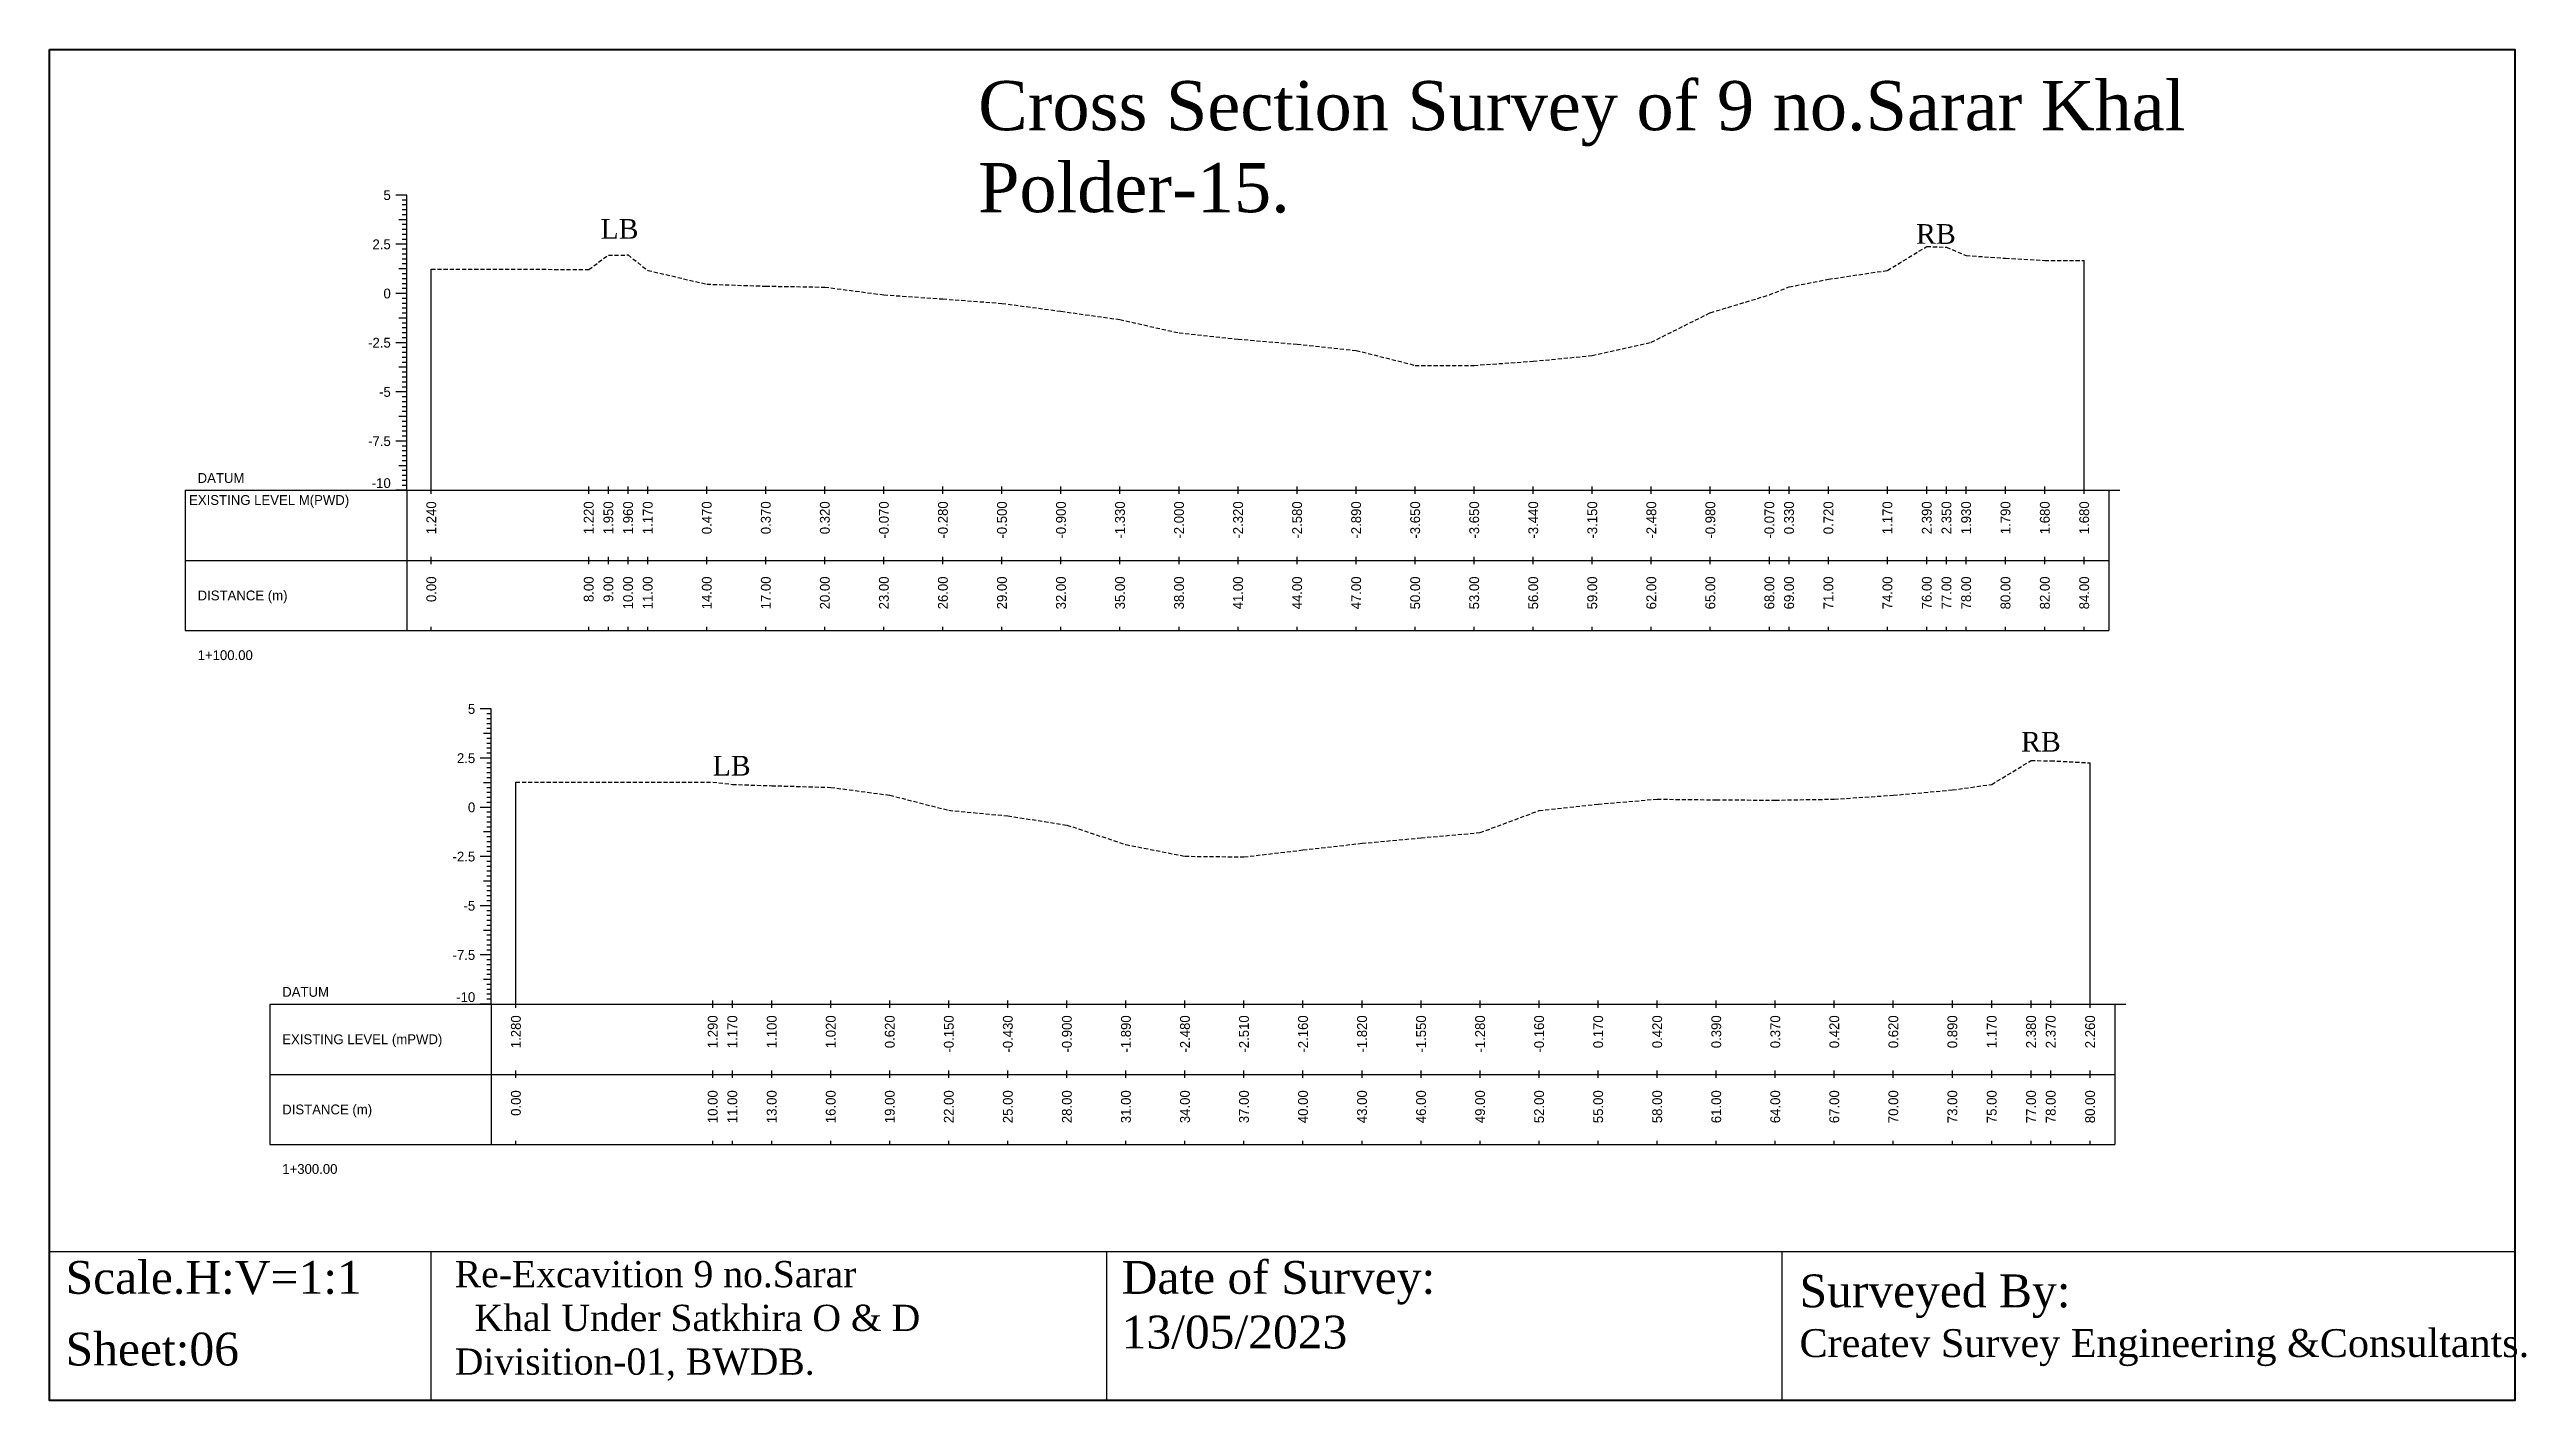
# Model space of a CAD drawing. Header units: inches. Extents: x 2527 to 3799, y -2520 to -1051.
# Drawn here: x 2527.3 to 2678.4, y -1829.4 to -1747.1 of the extents above; entities that cross this region are included whole.
import ezdxf
from ezdxf.enums import TextEntityAlignment as Align

# ---------------------------------------------------------------- set-up
doc = ezdxf.new("R2010")
doc.units = ezdxf.units.IN
doc.header["$MEASUREMENT"] = 0
doc.linetypes.add('HIDDEN', pattern=[0.375, 0.25, -0.125])
doc.layers.add('CS_Drawing', color=7, linetype='Continuous')
doc.layers.add('GL', color=3, linetype='HIDDEN')
doc.styles.add('romans', font='romans.shx')

msp = doc.modelspace()

# ---------------------------------------------------------------- texts
at = {"attachment_point": 1, "style": 'romans'}
for s, insert, char_height, width in [('{\\fTimes New Roman|b0|i0|c0|p18;Cross Section Survey of 9 no.Sarar Khal Polder-15.}', (2583.97, -1748.99), 3, 75.7359), ('{\\fTimes New Roman|b0|i0|c0|p18;LB}', (2560.94, -1757.41), 1.2, 105.3266), ('{\\fTimes New Roman|b0|i0|c0|p18;RB}', (2641.17, -1757.72), 1.2, 105.3266), ('{\\fTimes New Roman|b0|i0|c0|p18;RB}', (2647.57, -1788.68), 1.2, 105.3266), ('{\\fTimes New Roman|b0|i0|c0|p18;LB}', (2567.78, -1790.14), 1.2, 105.3266), ('{\\fTimes New Roman|b0|i0|c0|p18;Scale.H:V=1:1}', (2528.32, -1820.94), 2, 22.2708), ('{\\fTimes New Roman|b0|i0|c0|p18;Re-Excavition 9 no.Sarar\\P  Khal Under Satkhira O & D    Divisition-01, BWDB.}', (2552.05, -1820.94), 1.6, 38.8405), ('{\\fTimes New Roman|b0|i0|c0|p18;Date of Survey: 13/05/2023}', (2592.72, -1820.94), 2, 22.2708), ('{\\fTimes New Roman|b0|i0|c0|p18;Surveyed By:                                     \\H0.85x;Createv Survey Engineering &Consultants.}', (2634.06, -1821.76), 2, 45.2193), ('{\\fTimes New Roman|b0|i0|c0|p18;Sheet:06}', (2528.32, -1825.31), 2, 38.8405)]:
    msp.add_mtext(s, dxfattribs=dict(at, insert=insert, char_height=char_height, width=width))
at = {"layer": 'CS_Drawing'}
for s, p in [('5', (2548.15, -1755.95)), ('2.5', (2548.15, -1758.95)), ('0', (2548.15, -1761.95)), ('-2.5', (2548.15, -1764.95)), ('-5', (2548.15, -1767.95)), ('-7.5', (2548.15, -1770.95)), ('5', (2553.3, -1787.28)), ('2.5', (2553.3, -1790.28)), ('0', (2553.3, -1793.28)), ('-2.5', (2553.3, -1796.28)), ('-5', (2553.3, -1799.28)), ('-7.5', (2553.3, -1802.28))]:
    msp.add_text(s, height=0.6, dxfattribs=at).set_placement(p, align=Align.MIDDLE_RIGHT)
for s, p in [('DATUM', (2536.37, -1773.2)), ('EXISTING LEVEL M(PWD)', (2535.85, -1774.54)), ('DISTANCE (m)', (2536.37, -1780.36)), ('1+100.00', (2536.37, -1784)), ('DATUM', (2541.53, -1804.53)), ('EXISTING LEVEL (mPWD)', (2541.53, -1807.42)), ('DISTANCE (m)', (2541.53, -1811.7)), ('1+300.00', (2541.53, -1815.33))]:
    msp.add_text(s, height=0.6, dxfattribs=at).set_placement(p, align=Align.MIDDLE_LEFT)
for p in [(2548.15, -1773.81), (2553.3, -1805.15)]:
    msp.add_text('-10', height=0.6, dxfattribs=at).set_placement(p, align=Align.RIGHT)
for s, p in [('1.240', (2550.62, -1774.62)), ('1.220', (2560.22, -1774.62)), ('1.950', (2561.42, -1774.62)), ('1.960', (2562.62, -1774.62)), ('1.170', (2563.82, -1774.62)), ('0.470', (2567.42, -1774.62)), ('0.370', (2571.02, -1774.62)), ('0.320', (2574.62, -1774.62)), ('-0.070', (2578.22, -1774.62)), ('-0.280', (2581.82, -1774.62)), ('-0.500', (2585.42, -1774.62)), ('-0.900', (2589.02, -1774.62)), ('-1.330', (2592.62, -1774.62)), ('-2.000', (2596.22, -1774.62)), ('-2.320', (2599.82, -1774.62)), ('-2.580', (2603.42, -1774.62)), ('-2.890', (2607.02, -1774.62)), ('-3.650', (2610.62, -1774.62)), ('-3.650', (2614.22, -1774.62)), ('-3.440', (2617.82, -1774.62)), ('-3.150', (2621.42, -1774.62)), ('-2.480', (2625.02, -1774.62)), ('-0.980', (2628.62, -1774.62)), ('-0.070', (2632.22, -1774.62)), ('0.330', (2633.42, -1774.62)), ('0.720', (2635.82, -1774.62)), ('1.170', (2639.42, -1774.62)), ('2.390', (2641.82, -1774.62)), ('2.350', (2643.02, -1774.62)), ('1.930', (2644.22, -1774.62)), ('1.790', (2646.62, -1774.62)), ('1.680', (2649.02, -1774.62)), ('1.680', (2651.42, -1774.62)), ('0.00', (2550.62, -1779.2)), ('8.00', (2560.22, -1779.2)), ('9.00', (2561.42, -1779.2)), ('10.00', (2562.62, -1779.2)), ('11.00', (2563.82, -1779.2)), ('14.00', (2567.42, -1779.2)), ('17.00', (2571.02, -1779.2)), ('20.00', (2574.62, -1779.2)), ('23.00', (2578.22, -1779.2)), ('26.00', (2581.82, -1779.2)), ('29.00', (2585.42, -1779.2)), ('32.00', (2589.02, -1779.2)), ('35.00', (2592.62, -1779.2)), ('38.00', (2596.22, -1779.2)), ('41.00', (2599.82, -1779.2)), ('44.00', (2603.42, -1779.2)), ('47.00', (2607.02, -1779.2)), ('50.00', (2610.62, -1779.2)), ('53.00', (2614.22, -1779.2)), ('56.00', (2617.82, -1779.2)), ('59.00', (2621.42, -1779.2)), ('62.00', (2625.02, -1779.2)), ('65.00', (2628.62, -1779.2)), ('68.00', (2632.22, -1779.2)), ('69.00', (2633.42, -1779.2)), ('71.00', (2635.82, -1779.2)), ('74.00', (2639.42, -1779.2)), ('76.00', (2641.82, -1779.2)), ('77.00', (2643.02, -1779.2)), ('78.00', (2644.22, -1779.2)), ('80.00', (2646.62, -1779.2)), ('82.00', (2649.02, -1779.2)), ('84.00', (2651.42, -1779.2)), ('1.280', (2555.78, -1805.96)), ('1.290', (2567.78, -1805.96)), ('1.170', (2568.98, -1805.96)), ('1.100', (2571.38, -1805.96)), ('1.020', (2574.98, -1805.96)), ('0.620', (2578.58, -1805.96)), ('-0.150', (2582.18, -1805.96)), ('-0.430', (2585.78, -1805.96)), ('-0.900', (2589.38, -1805.96)), ('-1.890', (2592.98, -1805.96)), ('-2.480', (2596.58, -1805.96)), ('-2.510', (2600.18, -1805.96)), ('-2.160', (2603.78, -1805.96)), ('-1.820', (2607.38, -1805.96)), ('-1.550', (2610.98, -1805.96)), ('-1.280', (2614.58, -1805.96)), ('-0.160', (2618.18, -1805.96)), ('0.170', (2621.78, -1805.96)), ('0.420', (2625.38, -1805.96)), ('0.390', (2628.98, -1805.96)), ('0.370', (2632.58, -1805.96)), ('0.420', (2636.18, -1805.96)), ('0.620', (2639.78, -1805.96)), ('0.890', (2643.38, -1805.96)), ('1.170', (2645.78, -1805.96)), ('2.380', (2648.18, -1805.96)), ('2.370', (2649.38, -1805.96)), ('2.260', (2651.78, -1805.96)), ('0.00', (2555.78, -1810.53)), ('10.00', (2567.78, -1810.53)), ('11.00', (2568.98, -1810.53)), ('13.00', (2571.38, -1810.53)), ('16.00', (2574.98, -1810.53)), ('19.00', (2578.58, -1810.53)), ('22.00', (2582.18, -1810.53)), ('25.00', (2585.78, -1810.53)), ('28.00', (2589.38, -1810.53)), ('31.00', (2592.98, -1810.53)), ('34.00', (2596.58, -1810.53)), ('37.00', (2600.18, -1810.53)), ('40.00', (2603.78, -1810.53)), ('43.00', (2607.38, -1810.53)), ('46.00', (2610.98, -1810.53)), ('49.00', (2614.58, -1810.53)), ('52.00', (2618.18, -1810.53)), ('55.00', (2621.78, -1810.53)), ('58.00', (2625.38, -1810.53)), ('61.00', (2628.98, -1810.53)), ('64.00', (2632.58, -1810.53)), ('67.00', (2636.18, -1810.53)), ('70.00', (2639.78, -1810.53)), ('73.00', (2643.38, -1810.53)), ('75.00', (2645.78, -1810.53)), ('77.00', (2648.18, -1810.53)), ('78.00', (2649.38, -1810.53)), ('80.00', (2651.78, -1810.53))]:
    msp.add_text(s, height=0.6, rotation=90, dxfattribs=at).set_placement(p, align=Align.MIDDLE_RIGHT)

# ---------------------------------------------------------------- linework, layer by layer
at = {"color": 4, "lineweight": 40}
msp.add_lwpolyline([(2527.34, -1747.07), (2677.68, -1747.07), (2677.68, -1829.44), (2527.34, -1829.44)], close=True, dxfattribs=at)
for points in [[(2677.68, -1747.07), (2677.68, -1829.44)], [(2527.34, -1820.37), (2677.68, -1820.37)], [(2527.34, -1820.37), (2527.34, -1829.44)], [(2550.59, -1820.37), (2550.59, -1829.44)], [(2591.79, -1820.37), (2591.79, -1829.44)], [(2632.99, -1820.37), (2632.99, -1829.44)]]:
    msp.add_lwpolyline(points)
at = {"layer": 'CS_Drawing'}
for p, q in [((2549.12, -1755.95), (2548.45, -1755.95)), ((2549.12, -1755.95), (2548.65, -1755.95)), ((2549.12, -1755.95), (2548.85, -1755.95)), ((2549.12, -1756.25), (2548.85, -1756.25)), ((2549.12, -1756.55), (2548.85, -1756.55)), ((2549.12, -1773.95), (2549.12, -1755.95)), ((2549.12, -1757.45), (2548.65, -1757.45)), ((2549.12, -1756.85), (2548.85, -1756.85)), ((2549.12, -1757.15), (2548.85, -1757.15)), ((2549.12, -1757.45), (2548.85, -1757.45)), ((2549.12, -1757.75), (2548.85, -1757.75)), ((2549.12, -1758.05), (2548.85, -1758.05)), ((2549.12, -1758.95), (2548.45, -1758.95)), ((2549.12, -1758.95), (2548.65, -1758.95)), ((2549.12, -1758.35), (2548.85, -1758.35)), ((2549.12, -1758.65), (2548.85, -1758.65)), ((2549.12, -1758.95), (2548.85, -1758.95)), ((2549.12, -1759.25), (2548.85, -1759.25)), ((2549.12, -1759.55), (2548.85, -1759.55)), ((2549.12, -1760.45), (2548.65, -1760.45)), ((2549.12, -1759.85), (2548.85, -1759.85)), ((2549.12, -1760.15), (2548.85, -1760.15)), ((2549.12, -1760.45), (2548.85, -1760.45)), ((2549.12, -1760.75), (2548.85, -1760.75)), ((2549.12, -1761.05), (2548.85, -1761.05)), ((2550.62, -1773.95), (2550.62, -1760.46)), ((2651.42, -1773.95), (2651.42, -1759.93)), ((2549.12, -1761.95), (2548.45, -1761.95)), ((2549.12, -1761.95), (2548.65, -1761.95)), ((2549.12, -1761.35), (2548.85, -1761.35)), ((2549.12, -1761.65), (2548.85, -1761.65)), ((2549.12, -1761.95), (2548.85, -1761.95)), ((2549.12, -1762.25), (2548.85, -1762.25)), ((2549.12, -1762.55), (2548.85, -1762.55)), ((2549.12, -1763.45), (2548.65, -1763.45)), ((2549.12, -1762.85), (2548.85, -1762.85)), ((2549.12, -1763.15), (2548.85, -1763.15)), ((2549.12, -1763.45), (2548.85, -1763.45)), ((2549.12, -1763.75), (2548.85, -1763.75)), ((2549.12, -1764.05), (2548.85, -1764.05)), ((2549.12, -1764.95), (2548.45, -1764.95)), ((2549.12, -1764.95), (2548.65, -1764.95)), ((2549.12, -1764.35), (2548.85, -1764.35)), ((2549.12, -1764.65), (2548.85, -1764.65)), ((2549.12, -1764.95), (2548.85, -1764.95)), ((2549.12, -1765.25), (2548.85, -1765.25)), ((2549.12, -1765.55), (2548.85, -1765.55)), ((2549.12, -1766.45), (2548.65, -1766.45)), ((2549.12, -1765.85), (2548.85, -1765.85)), ((2549.12, -1766.15), (2548.85, -1766.15)), ((2549.12, -1766.45), (2548.85, -1766.45)), ((2549.12, -1766.75), (2548.85, -1766.75)), ((2549.12, -1767.05), (2548.85, -1767.05)), ((2549.12, -1767.95), (2548.45, -1767.95)), ((2549.12, -1767.95), (2548.65, -1767.95)), ((2549.12, -1767.35), (2548.85, -1767.35)), ((2549.12, -1767.65), (2548.85, -1767.65)), ((2549.12, -1767.95), (2548.85, -1767.95)), ((2549.12, -1768.25), (2548.85, -1768.25)), ((2549.12, -1768.55), (2548.85, -1768.55)), ((2549.12, -1769.45), (2548.65, -1769.45)), ((2549.12, -1768.85), (2548.85, -1768.85)), ((2549.12, -1769.15), (2548.85, -1769.15)), ((2549.12, -1769.45), (2548.85, -1769.45)), ((2549.12, -1769.75), (2548.85, -1769.75)), ((2549.12, -1770.05), (2548.85, -1770.05)), ((2549.12, -1770.95), (2548.45, -1770.95)), ((2549.12, -1770.95), (2548.65, -1770.95)), ((2549.12, -1770.35), (2548.85, -1770.35)), ((2549.12, -1770.65), (2548.85, -1770.65)), ((2549.12, -1770.95), (2548.85, -1770.95)), ((2549.12, -1771.25), (2548.85, -1771.25)), ((2549.12, -1771.55), (2548.85, -1771.55)), ((2549.12, -1772.45), (2548.65, -1772.45)), ((2549.12, -1771.85), (2548.85, -1771.85)), ((2549.12, -1772.15), (2548.85, -1772.15)), ((2549.12, -1772.45), (2548.85, -1772.45)), ((2549.12, -1772.75), (2548.85, -1772.75)), ((2549.12, -1773.05), (2548.85, -1773.05)), ((2535.62, -1773.95), (2549.12, -1773.95)), ((2535.62, -1773.95), (2535.62, -1782.5)), ((2549.12, -1773.95), (2548.45, -1773.95)), ((2549.12, -1773.95), (2548.65, -1773.95)), ((2549.12, -1773.35), (2548.85, -1773.35)), ((2549.12, -1773.65), (2548.85, -1773.65)), ((2549.12, -1773.95), (2548.85, -1773.95)), ((2549.12, -1773.95), (2652.92, -1773.95)), ((2549.12, -1773.95), (2549.12, -1782.5)), ((2550.62, -1774.17), (2550.62, -1773.72)), ((2560.22, -1774.17), (2560.22, -1773.72)), ((2561.42, -1774.17), (2561.42, -1773.72)), ((2562.62, -1774.17), (2562.62, -1773.72)), ((2563.82, -1774.17), (2563.82, -1773.72)), ((2567.42, -1774.17), (2567.42, -1773.72)), ((2571.02, -1774.17), (2571.02, -1773.72)), ((2574.62, -1774.17), (2574.62, -1773.72)), ((2578.22, -1774.17), (2578.22, -1773.72)), ((2581.82, -1774.17), (2581.82, -1773.72)), ((2585.42, -1774.17), (2585.42, -1773.72)), ((2589.02, -1774.17), (2589.02, -1773.72)), ((2592.62, -1774.17), (2592.62, -1773.72)), ((2596.22, -1774.17), (2596.22, -1773.72)), ((2599.82, -1774.17), (2599.82, -1773.72)), ((2603.42, -1774.17), (2603.42, -1773.72)), ((2607.02, -1774.17), (2607.02, -1773.72)), ((2610.62, -1774.17), (2610.62, -1773.72)), ((2614.22, -1774.17), (2614.22, -1773.72)), ((2617.82, -1774.17), (2617.82, -1773.72)), ((2621.42, -1774.17), (2621.42, -1773.72)), ((2625.02, -1774.17), (2625.02, -1773.72)), ((2628.62, -1774.17), (2628.62, -1773.72)), ((2632.22, -1774.17), (2632.22, -1773.72)), ((2633.42, -1774.17), (2633.42, -1773.72)), ((2635.82, -1774.17), (2635.82, -1773.72)), ((2639.42, -1774.17), (2639.42, -1773.72)), ((2641.82, -1774.17), (2641.82, -1773.72)), ((2643.02, -1774.17), (2643.02, -1773.72)), ((2644.22, -1774.17), (2644.22, -1773.72)), ((2646.62, -1774.17), (2646.62, -1773.72)), ((2649.02, -1774.17), (2649.02, -1773.72)), ((2651.42, -1774.17), (2651.42, -1773.72)), ((2652.92, -1773.95), (2653.6, -1773.95)), ((2652.92, -1773.95), (2653.4, -1773.95)), ((2652.92, -1773.95), (2653.19, -1773.95)), ((2652.92, -1773.95), (2652.92, -1782.5)), ((2535.62, -1778.22), (2549.12, -1778.22)), ((2549.12, -1778.22), (2652.92, -1778.22)), ((2549.12, -1778.22), (2652.92, -1778.22)), ((2550.62, -1778.45), (2550.62, -1778)), ((2560.22, -1778.45), (2560.22, -1778)), ((2561.42, -1778.45), (2561.42, -1778)), ((2562.62, -1778.45), (2562.62, -1778)), ((2563.82, -1778.45), (2563.82, -1778)), ((2567.42, -1778.45), (2567.42, -1778)), ((2571.02, -1778.45), (2571.02, -1778)), ((2574.62, -1778.45), (2574.62, -1778)), ((2578.22, -1778.45), (2578.22, -1778)), ((2581.82, -1778.45), (2581.82, -1778)), ((2585.42, -1778.45), (2585.42, -1778)), ((2589.02, -1778.45), (2589.02, -1778)), ((2592.62, -1778.45), (2592.62, -1778)), ((2596.22, -1778.45), (2596.22, -1778)), ((2599.82, -1778.45), (2599.82, -1778)), ((2603.42, -1778.45), (2603.42, -1778)), ((2607.02, -1778.45), (2607.02, -1778)), ((2610.62, -1778.45), (2610.62, -1778)), ((2614.22, -1778.45), (2614.22, -1778)), ((2617.82, -1778.45), (2617.82, -1778)), ((2621.42, -1778.45), (2621.42, -1778)), ((2625.02, -1778.45), (2625.02, -1778)), ((2628.62, -1778.45), (2628.62, -1778)), ((2632.22, -1778.45), (2632.22, -1778)), ((2633.42, -1778.45), (2633.42, -1778)), ((2635.82, -1778.45), (2635.82, -1778)), ((2639.42, -1778.45), (2639.42, -1778)), ((2641.82, -1778.45), (2641.82, -1778)), ((2643.02, -1778.45), (2643.02, -1778)), ((2644.22, -1778.45), (2644.22, -1778)), ((2646.62, -1778.45), (2646.62, -1778)), ((2649.02, -1778.45), (2649.02, -1778)), ((2651.42, -1778.45), (2651.42, -1778)), ((2550.62, -1782.5), (2550.62, -1782.27)), ((2560.22, -1782.5), (2560.22, -1782.27)), ((2561.42, -1782.5), (2561.42, -1782.27)), ((2562.62, -1782.5), (2562.62, -1782.27)), ((2563.82, -1782.5), (2563.82, -1782.27)), ((2567.42, -1782.5), (2567.42, -1782.27)), ((2571.02, -1782.5), (2571.02, -1782.27)), ((2574.62, -1782.5), (2574.62, -1782.27)), ((2578.22, -1782.5), (2578.22, -1782.27)), ((2581.82, -1782.5), (2581.82, -1782.27)), ((2585.42, -1782.5), (2585.42, -1782.27)), ((2589.02, -1782.5), (2589.02, -1782.27)), ((2592.62, -1782.5), (2592.62, -1782.27)), ((2596.22, -1782.5), (2596.22, -1782.27)), ((2599.82, -1782.5), (2599.82, -1782.27)), ((2603.42, -1782.5), (2603.42, -1782.27)), ((2607.02, -1782.5), (2607.02, -1782.27)), ((2610.62, -1782.5), (2610.62, -1782.27)), ((2614.22, -1782.5), (2614.22, -1782.27)), ((2617.82, -1782.5), (2617.82, -1782.27)), ((2621.42, -1782.5), (2621.42, -1782.27)), ((2625.02, -1782.5), (2625.02, -1782.27)), ((2628.62, -1782.5), (2628.62, -1782.27)), ((2632.22, -1782.5), (2632.22, -1782.27)), ((2633.42, -1782.5), (2633.42, -1782.27)), ((2635.82, -1782.5), (2635.82, -1782.27)), ((2639.42, -1782.5), (2639.42, -1782.27)), ((2641.82, -1782.5), (2641.82, -1782.27)), ((2643.02, -1782.5), (2643.02, -1782.27)), ((2644.22, -1782.5), (2644.22, -1782.27)), ((2646.62, -1782.5), (2646.62, -1782.27)), ((2649.02, -1782.5), (2649.02, -1782.27)), ((2651.42, -1782.5), (2651.42, -1782.27)), ((2535.62, -1782.5), (2549.12, -1782.5)), ((2549.12, -1782.5), (2652.92, -1782.5)), ((2554.28, -1787.28), (2553.6, -1787.28)), ((2554.28, -1787.28), (2553.8, -1787.28)), ((2554.28, -1787.28), (2554.01, -1787.28)), ((2554.28, -1787.58), (2554.01, -1787.58)), ((2554.28, -1787.88), (2554.01, -1787.88)), ((2554.28, -1788.18), (2554.01, -1788.18)), ((2554.28, -1805.28), (2554.28, -1787.28)), ((2554.28, -1788.78), (2553.8, -1788.78)), ((2554.28, -1788.48), (2554.01, -1788.48)), ((2554.28, -1788.78), (2554.01, -1788.78)), ((2554.28, -1789.08), (2554.01, -1789.08)), ((2554.28, -1789.38), (2554.01, -1789.38)), ((2554.28, -1789.68), (2554.01, -1789.68)), ((2554.28, -1790.28), (2553.6, -1790.28)), ((2554.28, -1790.28), (2553.8, -1790.28)), ((2554.28, -1789.98), (2554.01, -1789.98)), ((2554.28, -1790.28), (2554.01, -1790.28)), ((2554.28, -1790.58), (2554.01, -1790.58)), ((2554.28, -1790.88), (2554.01, -1790.88)), ((2554.28, -1791.18), (2554.01, -1791.18)), ((2651.78, -1805.28), (2651.78, -1790.57)), ((2554.28, -1791.78), (2553.8, -1791.78)), ((2554.28, -1791.48), (2554.01, -1791.48)), ((2554.28, -1791.78), (2554.01, -1791.78)), ((2554.28, -1792.08), (2554.01, -1792.08)), ((2554.28, -1792.38), (2554.01, -1792.38)), ((2554.28, -1792.68), (2554.01, -1792.68)), ((2555.78, -1805.28), (2555.78, -1791.75)), ((2554.28, -1793.28), (2553.6, -1793.28)), ((2554.28, -1793.28), (2553.8, -1793.28)), ((2554.28, -1792.98), (2554.01, -1792.98)), ((2554.28, -1793.28), (2554.01, -1793.28)), ((2554.28, -1793.58), (2554.01, -1793.58)), ((2554.28, -1793.88), (2554.01, -1793.88)), ((2554.28, -1794.18), (2554.01, -1794.18)), ((2554.28, -1794.48), (2554.01, -1794.48)), ((2554.28, -1794.78), (2553.8, -1794.78)), ((2554.28, -1794.78), (2554.01, -1794.78)), ((2554.28, -1795.08), (2554.01, -1795.08)), ((2554.28, -1795.38), (2554.01, -1795.38)), ((2554.28, -1795.68), (2554.01, -1795.68)), ((2554.28, -1795.98), (2554.01, -1795.98)), ((2554.28, -1796.28), (2553.6, -1796.28)), ((2554.28, -1796.28), (2553.8, -1796.28)), ((2554.28, -1796.28), (2554.01, -1796.28)), ((2554.28, -1796.58), (2554.01, -1796.58)), ((2554.28, -1796.88), (2554.01, -1796.88)), ((2554.28, -1797.18), (2554.01, -1797.18)), ((2554.28, -1797.48), (2554.01, -1797.48)), ((2554.28, -1797.78), (2553.8, -1797.78)), ((2554.28, -1797.78), (2554.01, -1797.78)), ((2554.28, -1798.08), (2554.01, -1798.08)), ((2554.28, -1798.38), (2554.01, -1798.38)), ((2554.28, -1798.68), (2554.01, -1798.68)), ((2554.28, -1798.98), (2554.01, -1798.98)), ((2554.28, -1799.28), (2553.6, -1799.28)), ((2554.28, -1799.28), (2553.8, -1799.28)), ((2554.28, -1799.28), (2554.01, -1799.28)), ((2554.28, -1799.58), (2554.01, -1799.58)), ((2554.28, -1799.88), (2554.01, -1799.88)), ((2554.28, -1800.18), (2554.01, -1800.18)), ((2554.28, -1800.48), (2554.01, -1800.48)), ((2554.28, -1800.78), (2553.8, -1800.78)), ((2554.28, -1800.78), (2554.01, -1800.78)), ((2554.28, -1801.08), (2554.01, -1801.08)), ((2554.28, -1801.38), (2554.01, -1801.38)), ((2554.28, -1801.68), (2554.01, -1801.68)), ((2554.28, -1801.98), (2554.01, -1801.98)), ((2554.28, -1802.28), (2553.6, -1802.28)), ((2554.28, -1802.28), (2553.8, -1802.28)), ((2554.28, -1802.28), (2554.01, -1802.28)), ((2554.28, -1802.58), (2554.01, -1802.58)), ((2554.28, -1802.88), (2554.01, -1802.88)), ((2554.28, -1803.18), (2554.01, -1803.18)), ((2554.28, -1803.48), (2554.01, -1803.48)), ((2554.28, -1803.78), (2553.8, -1803.78)), ((2554.28, -1803.78), (2554.01, -1803.78)), ((2554.28, -1804.08), (2554.01, -1804.08)), ((2554.28, -1804.38), (2554.01, -1804.38)), ((2554.28, -1804.68), (2554.01, -1804.68)), ((2554.28, -1804.98), (2554.01, -1804.98)), ((2540.78, -1805.28), (2554.28, -1805.28)), ((2540.78, -1805.28), (2540.78, -1813.83)), ((2554.28, -1805.28), (2553.6, -1805.28)), ((2554.28, -1805.28), (2553.8, -1805.28)), ((2554.28, -1805.28), (2554.01, -1805.28)), ((2554.28, -1805.28), (2653.28, -1805.28)), ((2554.28, -1805.28), (2554.28, -1813.83)), ((2555.78, -1805.51), (2555.78, -1805.06)), ((2567.78, -1805.51), (2567.78, -1805.06)), ((2568.98, -1805.51), (2568.98, -1805.06)), ((2571.38, -1805.51), (2571.38, -1805.06)), ((2574.98, -1805.51), (2574.98, -1805.06)), ((2578.58, -1805.51), (2578.58, -1805.06)), ((2582.18, -1805.51), (2582.18, -1805.06)), ((2585.78, -1805.51), (2585.78, -1805.06)), ((2589.38, -1805.51), (2589.38, -1805.06)), ((2592.98, -1805.51), (2592.98, -1805.06)), ((2596.58, -1805.51), (2596.58, -1805.06)), ((2600.18, -1805.51), (2600.18, -1805.06)), ((2603.78, -1805.51), (2603.78, -1805.06)), ((2607.38, -1805.51), (2607.38, -1805.06)), ((2610.98, -1805.51), (2610.98, -1805.06)), ((2614.58, -1805.51), (2614.58, -1805.06)), ((2618.18, -1805.51), (2618.18, -1805.06)), ((2621.78, -1805.51), (2621.78, -1805.06)), ((2625.38, -1805.51), (2625.38, -1805.06)), ((2628.98, -1805.51), (2628.98, -1805.06)), ((2632.58, -1805.51), (2632.58, -1805.06)), ((2636.18, -1805.51), (2636.18, -1805.06)), ((2639.78, -1805.51), (2639.78, -1805.06)), ((2643.38, -1805.51), (2643.38, -1805.06)), ((2645.78, -1805.51), (2645.78, -1805.06)), ((2648.18, -1805.51), (2648.18, -1805.06)), ((2649.38, -1805.51), (2649.38, -1805.06)), ((2651.78, -1805.51), (2651.78, -1805.06)), ((2653.28, -1805.28), (2653.95, -1805.28)), ((2653.28, -1805.28), (2653.75, -1805.28)), ((2653.28, -1805.28), (2653.55, -1805.28)), ((2653.28, -1805.28), (2653.28, -1813.83)), ((2540.78, -1809.56), (2554.28, -1809.56)), ((2554.28, -1809.56), (2653.28, -1809.56)), ((2554.28, -1809.56), (2653.28, -1809.56)), ((2555.78, -1809.78), (2555.78, -1809.33)), ((2567.78, -1809.78), (2567.78, -1809.33)), ((2568.98, -1809.78), (2568.98, -1809.33)), ((2571.38, -1809.78), (2571.38, -1809.33)), ((2574.98, -1809.78), (2574.98, -1809.33)), ((2578.58, -1809.78), (2578.58, -1809.33)), ((2582.18, -1809.78), (2582.18, -1809.33)), ((2585.78, -1809.78), (2585.78, -1809.33)), ((2589.38, -1809.78), (2589.38, -1809.33)), ((2592.98, -1809.78), (2592.98, -1809.33)), ((2596.58, -1809.78), (2596.58, -1809.33)), ((2600.18, -1809.78), (2600.18, -1809.33)), ((2603.78, -1809.78), (2603.78, -1809.33)), ((2607.38, -1809.78), (2607.38, -1809.33)), ((2610.98, -1809.78), (2610.98, -1809.33)), ((2614.58, -1809.78), (2614.58, -1809.33)), ((2618.18, -1809.78), (2618.18, -1809.33)), ((2621.78, -1809.78), (2621.78, -1809.33)), ((2625.38, -1809.78), (2625.38, -1809.33)), ((2628.98, -1809.78), (2628.98, -1809.33)), ((2632.58, -1809.78), (2632.58, -1809.33)), ((2636.18, -1809.78), (2636.18, -1809.33)), ((2639.78, -1809.78), (2639.78, -1809.33)), ((2643.38, -1809.78), (2643.38, -1809.33)), ((2645.78, -1809.78), (2645.78, -1809.33)), ((2648.18, -1809.78), (2648.18, -1809.33)), ((2649.38, -1809.78), (2649.38, -1809.33)), ((2651.78, -1809.78), (2651.78, -1809.33)), ((2540.78, -1813.83), (2554.28, -1813.83)), ((2554.28, -1813.83), (2653.28, -1813.83)), ((2555.78, -1813.83), (2555.78, -1813.61)), ((2567.78, -1813.83), (2567.78, -1813.61)), ((2568.98, -1813.83), (2568.98, -1813.61)), ((2571.38, -1813.83), (2571.38, -1813.61)), ((2574.98, -1813.83), (2574.98, -1813.61)), ((2578.58, -1813.83), (2578.58, -1813.61)), ((2582.18, -1813.83), (2582.18, -1813.61)), ((2585.78, -1813.83), (2585.78, -1813.61)), ((2589.38, -1813.83), (2589.38, -1813.61)), ((2592.98, -1813.83), (2592.98, -1813.61)), ((2596.58, -1813.83), (2596.58, -1813.61)), ((2600.18, -1813.83), (2600.18, -1813.61)), ((2603.78, -1813.83), (2603.78, -1813.61)), ((2607.38, -1813.83), (2607.38, -1813.61)), ((2610.98, -1813.83), (2610.98, -1813.61)), ((2614.58, -1813.83), (2614.58, -1813.61)), ((2618.18, -1813.83), (2618.18, -1813.61)), ((2621.78, -1813.83), (2621.78, -1813.61)), ((2625.38, -1813.83), (2625.38, -1813.61)), ((2628.98, -1813.83), (2628.98, -1813.61)), ((2632.58, -1813.83), (2632.58, -1813.61)), ((2636.18, -1813.83), (2636.18, -1813.61)), ((2639.78, -1813.83), (2639.78, -1813.61)), ((2643.38, -1813.83), (2643.38, -1813.61)), ((2645.78, -1813.83), (2645.78, -1813.61)), ((2648.18, -1813.83), (2648.18, -1813.61)), ((2649.38, -1813.83), (2649.38, -1813.61)), ((2651.78, -1813.83), (2651.78, -1813.61))]:
    msp.add_line(p, q, dxfattribs=at)
at = {"layer": 'GL'}
for points in [[(2550.62, -1760.46), (2560.22, -1760.48), (2561.42, -1759.61), (2562.62, -1759.6), (2563.82, -1760.54), (2567.42, -1761.38), (2571.02, -1761.5), (2574.62, -1761.56), (2578.22, -1762.03), (2581.82, -1762.28), (2585.42, -1762.55), (2589.02, -1763.03), (2592.62, -1763.54), (2596.22, -1764.35), (2599.82, -1764.73), (2603.42, -1765.04), (2607.02, -1765.42), (2610.62, -1766.33), (2614.22, -1766.33), (2617.82, -1766.08), (2621.42, -1765.73), (2625.02, -1764.92), (2628.62, -1763.12), (2632.22, -1762.03), (2633.42, -1761.55), (2635.82, -1761.08), (2639.42, -1760.54), (2641.82, -1759.08), (2643.02, -1759.13), (2644.22, -1759.63), (2646.62, -1759.8), (2649.02, -1759.93), (2651.42, -1759.93)], [(2555.78, -1791.75), (2567.78, -1791.74), (2568.98, -1791.88), (2571.38, -1791.96), (2574.98, -1792.06), (2578.58, -1792.54), (2582.18, -1793.46), (2585.78, -1793.8), (2589.38, -1794.36), (2592.98, -1795.55), (2596.58, -1796.26), (2600.18, -1796.3), (2603.78, -1795.88), (2607.38, -1795.47), (2610.98, -1795.14), (2614.58, -1794.82), (2618.18, -1793.48), (2621.78, -1793.08), (2625.38, -1792.78), (2628.98, -1792.82), (2632.58, -1792.84), (2636.18, -1792.78), (2639.78, -1792.54), (2643.38, -1792.22), (2645.78, -1791.88), (2648.18, -1790.43), (2649.38, -1790.44), (2651.78, -1790.57)]]:
    msp.add_lwpolyline(points, dxfattribs=at)

msp.set_redraw_order([(e.dxf.handle, doc.entitydb.next_handle()) for e in msp.query("TEXT MTEXT ATTDEF DIMENSION ARC_DIMENSION")])  # texts and dimensions are drawn at this point

doc.saveas('drawing.dxf')
